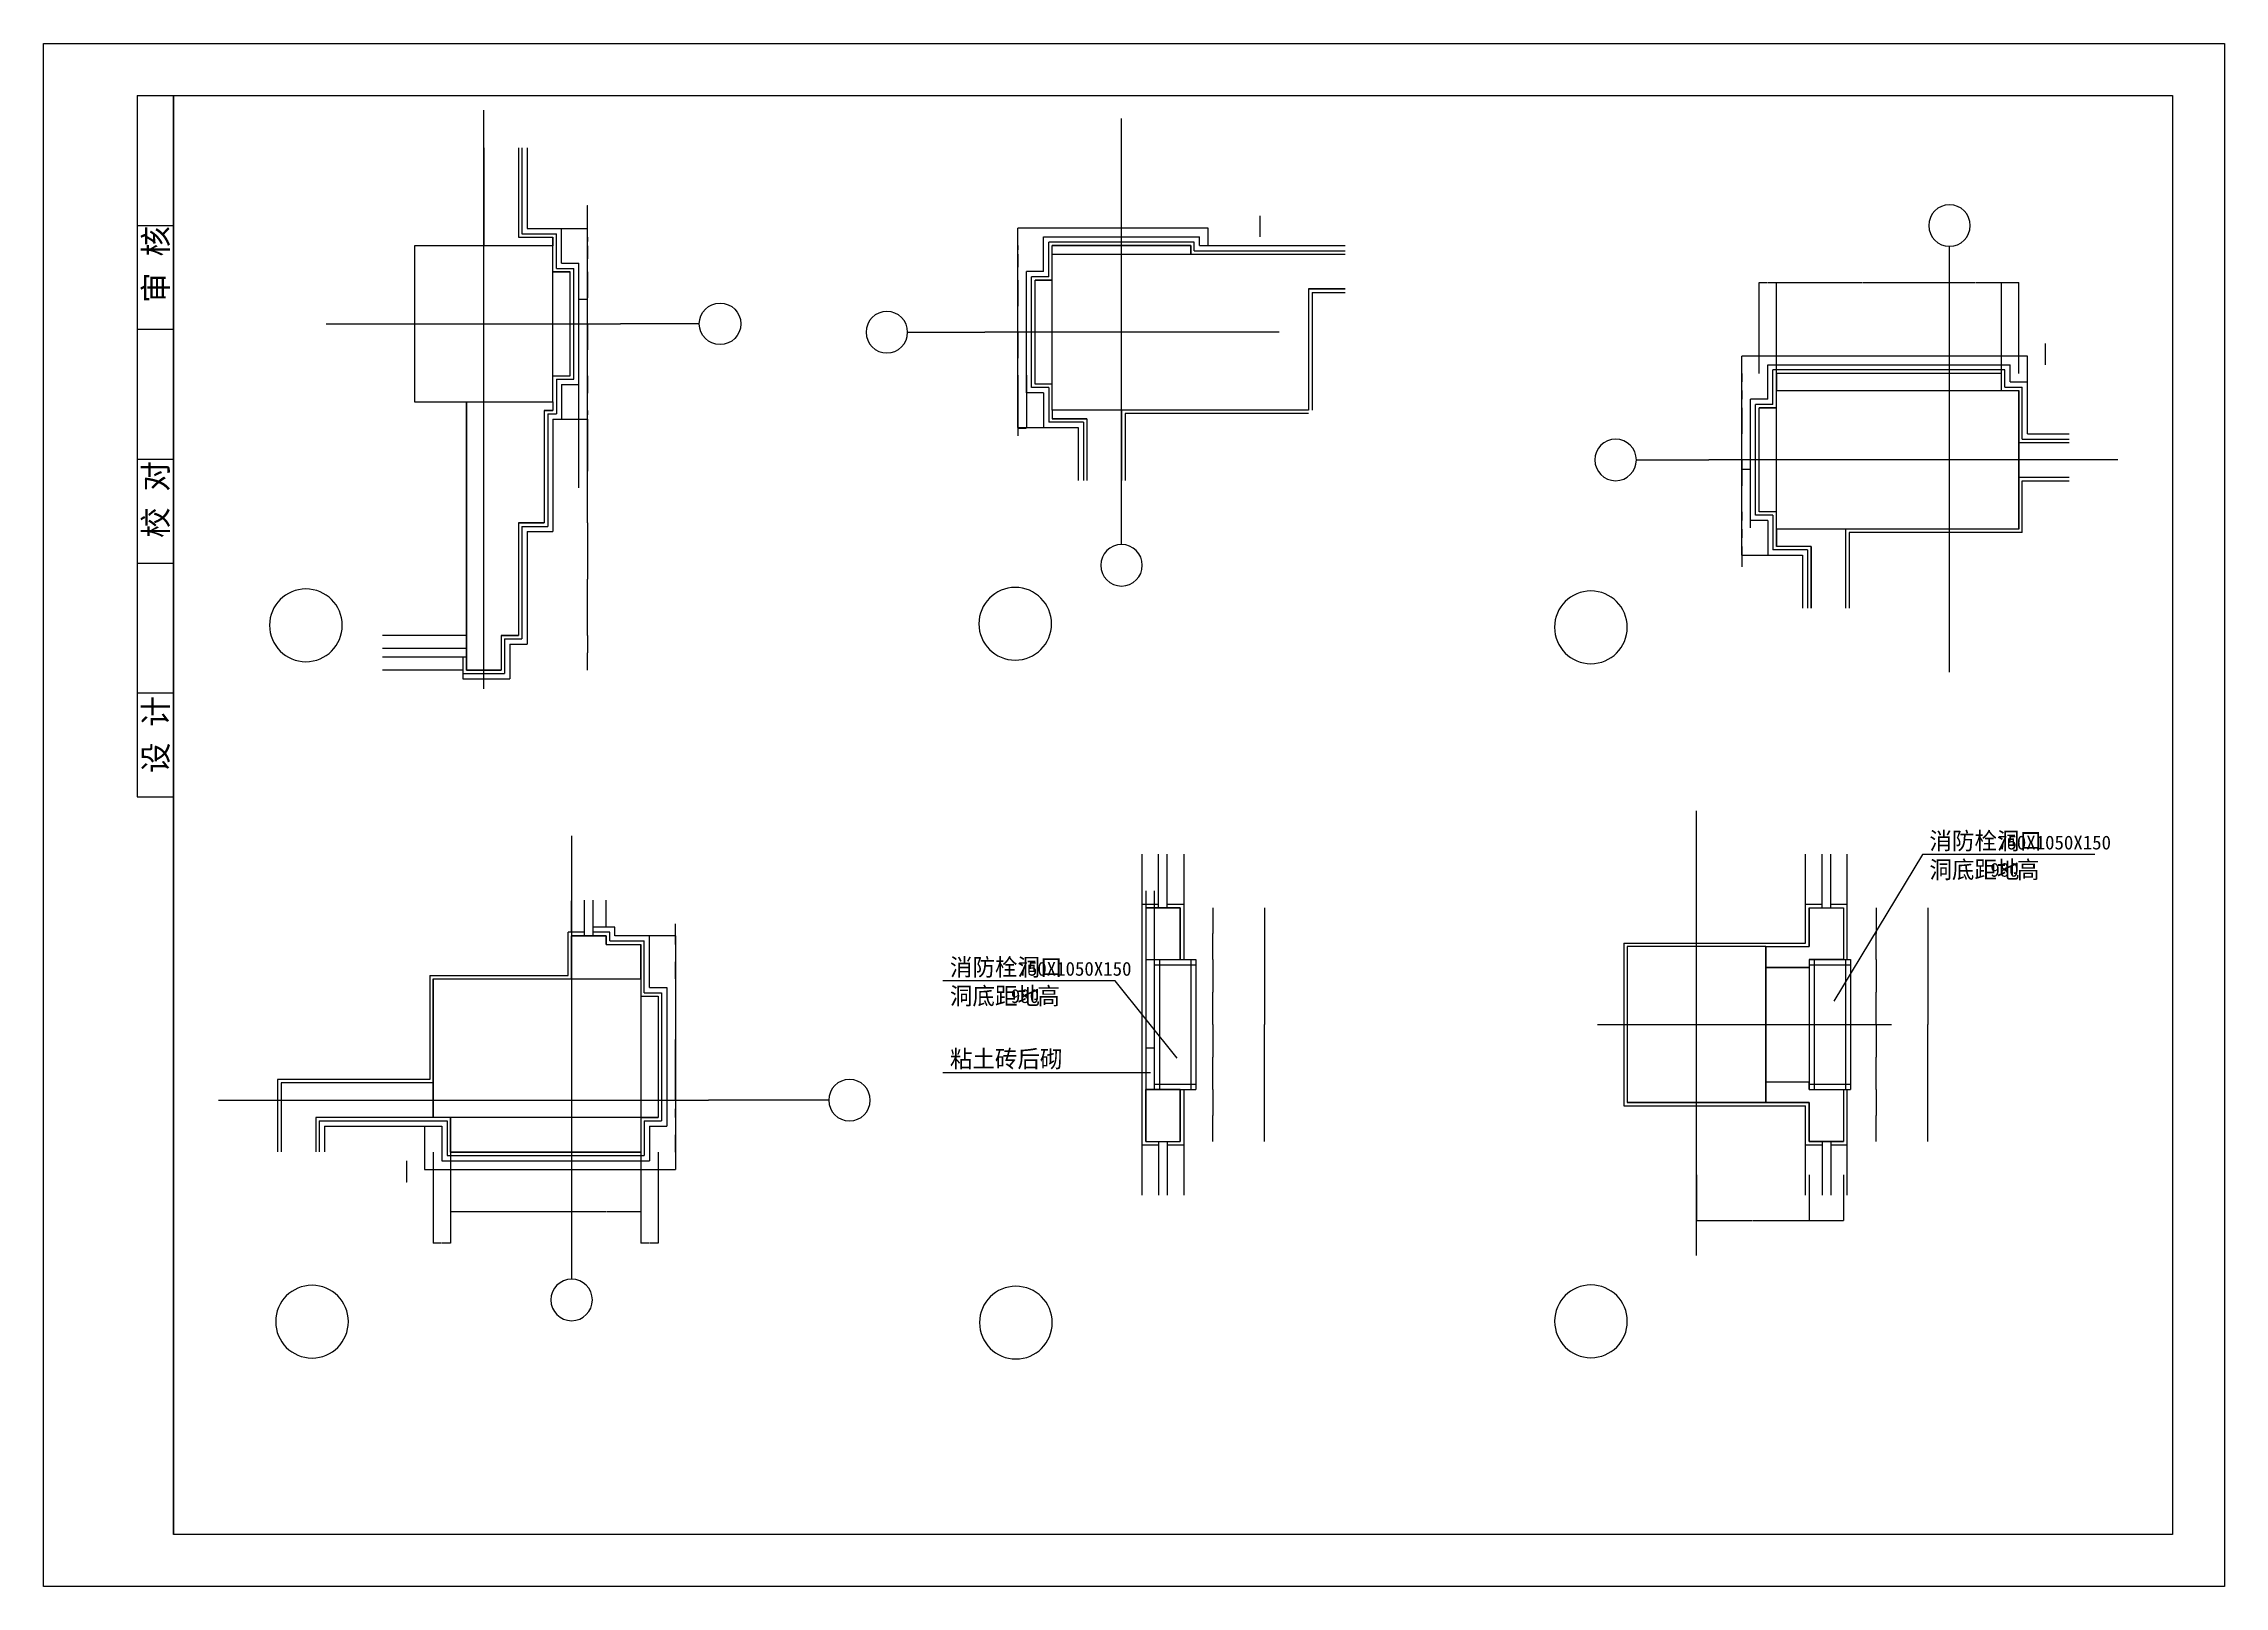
# Model space of a CAD drawing. Header units: metres. Extents: x -2 to 110498, y -28334 to 24454.
# Drawn here: x 48712 to 61312, y -8695 to 215 of the extents above; entities that cross this region are included whole.
import ezdxf

# ---------------------------------------------------------------- set-up
doc = ezdxf.new("R2010")
doc.units = ezdxf.units.M
for name, color, linetype in [('AXIS', 3, 'Continuous'), ('DOTE', 1, 'Continuous'), ('PUB_DIM', 3, 'Continuous'), ('PUB_TEXT', 7, 'Continuous'), ('PUB_WALL', 255, 'Continuous'), ('TK', 143, 'Continuous'), ('WALL', 255, 'Continuous')]:
    doc.layers.add(name, color=color, linetype=linetype)
doc.dimstyles.get("Standard").update_dxf_attribs({"dimtxt": 2.5, "dimasz": 2.5, "dimexe": 1.25, "dimexo": 0.625, "dimtad": 1, "dimcen": 2.5, "dimazin": 3, "dimtfac": 1, "dimtmove": 0, "dimatfit": 3})

# ---------------------------------------------------------------- blocks, each defined once
blk = doc.blocks.new('_AXISO')
blk.add_circle((0, 0), 0.5)
blk = doc.blocks.new('_INDEX1')
blk.add_lwpolyline([(-0.5, 0, 1), (0.5, 0, 1)], format="xyb", close=True)
blk = doc.blocks.new('*D1')
for p, q in [((51854.94, -1703.1), (51854.94, -1803.1)), ((51854.69, -1803.1), (51854.44, -1803.1)), ((51854.94, -1903.1), (51854.94, -1803.1)), ((51854.94, -1803.1), (51854.94, -1803.1)), ((51855.19, -1803.1), (51855.44, -1803.1))]:
    blk.add_line(p, q)
at = {"layer": 'Defpoints'}
for p in [(51854.94, -1703.1), (51854.94, -1803.1), (51854.94, -1903.1)]:
    blk.add_point(p, dxfattribs=at)
at = {"layer": 'PUB_DIM', "insert": (51854.94, -1801.975), "char_height": 1, "attachment_point": 5}
blk.add_mtext('0', dxfattribs=at)
blk = doc.blocks.new('*D2')
for p, q in [((51854.94, -1403.1), (51854.94, -1553.1)), ((51854.69, -1553.1), (51854.44, -1553.1)), ((51854.94, -1703.1), (51854.94, -1553.1)), ((51854.94, -1553.1), (51854.94, -1553.1)), ((51855.19, -1553.1), (51855.44, -1553.1))]:
    blk.add_line(p, q)
at = {"layer": 'Defpoints'}
for p in [(51854.94, -1403.1), (51854.94, -1553.1), (51854.94, -1703.1)]:
    blk.add_point(p, dxfattribs=at)
at = {"layer": 'PUB_DIM', "insert": (51854.94, -1551.975), "char_height": 1, "attachment_point": 5}
blk.add_mtext('0', dxfattribs=at)
blk = doc.blocks.new('*D3')
for p, q in [((51854.94, -1103.1), (51854.94, -1253.1)), ((51854.69, -1253.1), (51854.44, -1253.1)), ((51854.94, -1403.1), (51854.94, -1253.1)), ((51854.94, -1253.1), (51854.94, -1253.1)), ((51855.19, -1253.1), (51855.44, -1253.1))]:
    blk.add_line(p, q)
at = {"layer": 'Defpoints'}
for p in [(51854.94, -1103.1), (51854.94, -1253.1), (51854.94, -1403.1)]:
    blk.add_point(p, dxfattribs=at)
at = {"layer": 'PUB_DIM', "insert": (51854.94, -1251.975), "char_height": 1, "attachment_point": 5}
blk.add_mtext('0', dxfattribs=at)
blk = doc.blocks.new('*D4')
for p, q in [((51854.94, -953.1), (51854.94, -1028.1)), ((51854.69, -1028.1), (51854.44, -1028.1)), ((51854.94, -1103.1), (51854.94, -1028.1)), ((51854.94, -1028.1), (51854.94, -1028.1)), ((51855.19, -1028.1), (51855.44, -1028.1))]:
    blk.add_line(p, q)
at = {"layer": 'Defpoints'}
for p in [(51854.94, -953.1), (51854.94, -1028.1), (51854.94, -1103.1)]:
    blk.add_point(p, dxfattribs=at)
at = {"layer": 'PUB_DIM', "insert": (51854.94, -1026.975), "char_height": 1, "attachment_point": 5}
blk.add_mtext('0', dxfattribs=at)
blk = doc.blocks.new('*D5')
for p, q in [((51854.69, -719.21), (51854.44, -719.21)), ((51854.94, -903.1), (51854.94, -719.21)), ((51854.94, -853.1), (51854.94, -719.21)), ((51854.94, -719.21), (51854.94, -719.21)), ((51855.19, -719.21), (51855.44, -719.21))]:
    blk.add_line(p, q)
at = {"layer": 'Defpoints'}
for p in [(51854.94, -719.21), (51854.94, -853.1), (51854.94, -903.1)]:
    blk.add_point(p, dxfattribs=at)
at = {"layer": 'PUB_DIM', "insert": (51854.94, -718.085), "char_height": 1, "attachment_point": 5}
blk.add_mtext('0', dxfattribs=at)
blk = doc.blocks.new('*D6')
for p, q in [((51854.69, -1928.1), (51854.44, -1928.1)), ((51854.94, -1903.1), (51854.94, -1928.1)), ((51854.94, -1953.1), (51854.94, -1928.1)), ((51854.94, -1928.1), (51854.94, -1928.1)), ((51855.19, -1928.1), (51855.44, -1928.1))]:
    blk.add_line(p, q)
at = {"layer": 'Defpoints'}
for p in [(51854.94, -1903.1), (51854.94, -1928.1), (51854.94, -1953.1)]:
    blk.add_point(p, dxfattribs=at)
at = {"layer": 'PUB_DIM', "insert": (51854.94, -1926.975), "char_height": 1, "attachment_point": 5}
blk.add_mtext('0', dxfattribs=at)
blk = doc.blocks.new('*D7')
for p, q in [((51854.94, -2553.1), (51854.94, -2878.1)), ((51854.69, -2878.1), (51854.44, -2878.1)), ((51854.94, -3203.1), (51854.94, -2878.1)), ((51854.94, -2878.1), (51854.94, -2878.1)), ((51855.19, -2878.1), (51855.44, -2878.1))]:
    blk.add_line(p, q)
at = {"layer": 'Defpoints'}
for p in [(51854.94, -2553.1), (51854.94, -2878.1), (51854.94, -3203.1)]:
    blk.add_point(p, dxfattribs=at)
at = {"layer": 'PUB_DIM', "insert": (51854.94, -2876.975), "char_height": 1, "attachment_point": 5}
blk.add_mtext('0', dxfattribs=at)
blk = doc.blocks.new('*D8')
for p, q in [((51854.94, -1953.1), (51854.94, -2253.1)), ((51854.69, -2253.1), (51854.44, -2253.1)), ((51854.94, -2553.1), (51854.94, -2253.1)), ((51854.94, -2253.1), (51854.94, -2253.1)), ((51855.19, -2253.1), (51855.44, -2253.1))]:
    blk.add_line(p, q)
at = {"layer": 'Defpoints'}
for p in [(51854.94, -1953.1), (51854.94, -2253.1), (51854.94, -2553.1)]:
    blk.add_point(p, dxfattribs=at)
at = {"layer": 'PUB_DIM', "insert": (51854.94, -2251.975), "char_height": 1, "attachment_point": 5}
blk.add_mtext('0', dxfattribs=at)
blk = doc.blocks.new('*D9')
for p, q in [((51854.94, -3203.1), (51854.94, -3303.1)), ((51854.69, -3303.1), (51854.44, -3303.1)), ((51854.94, -3403.1), (51854.94, -3303.1)), ((51854.94, -3303.1), (51854.94, -3303.1)), ((51855.19, -3303.1), (51855.44, -3303.1))]:
    blk.add_line(p, q)
at = {"layer": 'Defpoints'}
for p in [(51854.94, -3203.1), (51854.94, -3303.1), (51854.94, -3403.1)]:
    blk.add_point(p, dxfattribs=at)
at = {"layer": 'PUB_DIM', "insert": (51854.94, -3301.975), "char_height": 1, "attachment_point": 5}
blk.add_mtext('0', dxfattribs=at)
blk = doc.blocks.new('*D10')
for p, q in [((54339.73, -976.4), (54339.48, -976.4)), ((54339.98, -951.4), (54339.98, -976.4)), ((54339.98, -1001.4), (54339.98, -976.4)), ((54339.98, -976.4), (54339.98, -976.4)), ((54340.23, -976.4), (54340.48, -976.4))]:
    blk.add_line(p, q)
at = {"layer": 'Defpoints'}
for p in [(54339.98, -951.4), (54339.98, -976.4), (54339.98, -1001.4)]:
    blk.add_point(p, dxfattribs=at)
at = {"layer": 'PUB_DIM', "insert": (54339.98, -975.275), "char_height": 1, "attachment_point": 5}
blk.add_mtext('0', dxfattribs=at)
blk = doc.blocks.new('*D11')
for p, q in [((54339.98, -1001.4), (54339.98, -1076.4)), ((54339.73, -1076.4), (54339.48, -1076.4)), ((54339.98, -1151.4), (54339.98, -1076.4)), ((54339.98, -1076.4), (54339.98, -1076.4)), ((54340.23, -1076.4), (54340.48, -1076.4))]:
    blk.add_line(p, q)
at = {"layer": 'Defpoints'}
for p in [(54339.98, -1001.4), (54339.98, -1076.4), (54339.98, -1151.4)]:
    blk.add_point(p, dxfattribs=at)
at = {"layer": 'PUB_DIM', "insert": (54339.98, -1075.275), "char_height": 1, "attachment_point": 5}
blk.add_mtext('0', dxfattribs=at)
blk = doc.blocks.new('*D12')
for p, q in [((54339.98, -1151.4), (54339.98, -1301.4)), ((54339.73, -1301.4), (54339.48, -1301.4)), ((54339.98, -1451.4), (54339.98, -1301.4)), ((54339.98, -1301.4), (54339.98, -1301.4)), ((54340.23, -1301.4), (54340.48, -1301.4))]:
    blk.add_line(p, q)
at = {"layer": 'Defpoints'}
for p in [(54339.98, -1151.4), (54339.98, -1301.4), (54339.98, -1451.4)]:
    blk.add_point(p, dxfattribs=at)
at = {"layer": 'PUB_DIM', "insert": (54339.98, -1300.275), "char_height": 1, "attachment_point": 5}
blk.add_mtext('0', dxfattribs=at)
blk = doc.blocks.new('*D13')
for p, q in [((54339.98, -1451.4), (54339.98, -1601.4)), ((54339.73, -1601.4), (54339.48, -1601.4)), ((54339.98, -1751.4), (54339.98, -1601.4)), ((54339.98, -1601.4), (54339.98, -1601.4)), ((54340.23, -1601.4), (54340.48, -1601.4))]:
    blk.add_line(p, q)
at = {"layer": 'Defpoints'}
for p in [(54339.98, -1451.4), (54339.98, -1601.4), (54339.98, -1751.4)]:
    blk.add_point(p, dxfattribs=at)
at = {"layer": 'PUB_DIM', "insert": (54339.98, -1600.275), "char_height": 1, "attachment_point": 5}
blk.add_mtext('0', dxfattribs=at)
blk = doc.blocks.new('*D14')
for p, q in [((54339.98, -1751.4), (54339.98, -1846.27)), ((54339.73, -1846.27), (54339.48, -1846.27)), ((54339.98, -1901.4), (54339.98, -1846.27)), ((54339.98, -1846.27), (54339.98, -1846.27)), ((54340.23, -1846.27), (54340.48, -1846.27))]:
    blk.add_line(p, q)
at = {"layer": 'Defpoints'}
for p in [(54339.98, -1751.4), (54339.98, -1846.27), (54339.98, -1901.4)]:
    blk.add_point(p, dxfattribs=at)
at = {"layer": 'PUB_DIM', "insert": (54339.98, -1845.145), "char_height": 1, "attachment_point": 5}
blk.add_mtext('0', dxfattribs=at)
blk = doc.blocks.new('*D15')
for p, q in [((54339.73, -1926.4), (54339.48, -1926.4)), ((54339.98, -1901.4), (54339.98, -1926.4)), ((54339.98, -1951.4), (54339.98, -1926.4)), ((54339.98, -1926.4), (54339.98, -1926.4)), ((54340.23, -1926.4), (54340.48, -1926.4))]:
    blk.add_line(p, q)
at = {"layer": 'Defpoints'}
for p in [(54339.98, -1901.4), (54339.98, -1926.4), (54339.98, -1951.4)]:
    blk.add_point(p, dxfattribs=at)
at = {"layer": 'PUB_DIM', "insert": (54339.98, -1925.275), "char_height": 1, "attachment_point": 5}
blk.add_mtext('0', dxfattribs=at)
blk = doc.blocks.new('*D16')
for p, q in [((51854.69, -928.1), (51854.44, -928.1)), ((51854.94, -903.1), (51854.94, -928.1)), ((51854.94, -953.1), (51854.94, -928.1)), ((51854.94, -928.1), (51854.94, -928.1)), ((51855.19, -928.1), (51855.44, -928.1))]:
    blk.add_line(p, q)
at = {"layer": 'Defpoints'}
for p in [(51854.94, -903.1), (51854.94, -928.1), (51854.94, -953.1)]:
    blk.add_point(p, dxfattribs=at)
at = {"layer": 'PUB_DIM', "insert": (51854.94, -926.975), "char_height": 1, "attachment_point": 5}
blk.add_mtext('0', dxfattribs=at)
blk = doc.blocks.new('*D17')
for p, q in [((54339.98, -1951.4), (54339.98, -2050.18)), ((54339.98, -2001.4), (54339.98, -2050.18)), ((54339.73, -2050.18), (54339.48, -2050.18)), ((54339.98, -2050.18), (54339.98, -2050.18)), ((54340.23, -2050.18), (54340.48, -2050.18))]:
    blk.add_line(p, q)
at = {"layer": 'Defpoints'}
for p in [(54339.98, -1951.4), (54339.98, -2001.4), (54339.98, -2050.18)]:
    blk.add_point(p, dxfattribs=at)
at = {"layer": 'PUB_DIM', "insert": (54339.98, -2049.055), "char_height": 1, "attachment_point": 5}
blk.add_mtext('0', dxfattribs=at)
blk = doc.blocks.new('*D18')
for p, q in [((58523.68, -2188.93), (58523.68, -2338.93)), ((58523.43, -2338.93), (58523.18, -2338.93)), ((58523.68, -2488.93), (58523.68, -2338.93)), ((58523.68, -2338.93), (58523.68, -2338.93)), ((58523.93, -2338.93), (58524.18, -2338.93))]:
    blk.add_line(p, q)
at = {"layer": 'Defpoints'}
for p in [(58523.68, -2188.93), (58523.68, -2338.93), (58523.68, -2488.93)]:
    blk.add_point(p, dxfattribs=at)
at = {"layer": 'PUB_DIM', "insert": (58523.68, -2337.805), "char_height": 1, "attachment_point": 5}
blk.add_mtext('0', dxfattribs=at)
blk = doc.blocks.new('*D19')
for p, q in [((58523.68, -2688.93), (58523.68, -2806.85)), ((58523.68, -2738.93), (58523.68, -2806.85)), ((58523.43, -2806.85), (58523.18, -2806.85)), ((58523.68, -2806.85), (58523.68, -2806.85)), ((58523.93, -2806.85), (58524.18, -2806.85))]:
    blk.add_line(p, q)
at = {"layer": 'Defpoints'}
for p in [(58523.68, -2688.93), (58523.68, -2738.93), (58523.68, -2806.85)]:
    blk.add_point(p, dxfattribs=at)
at = {"layer": 'PUB_DIM', "insert": (58523.68, -2805.725), "char_height": 1, "attachment_point": 5}
blk.add_mtext('0', dxfattribs=at)
blk = doc.blocks.new('*D20')
for p, q in [((58523.68, -2488.93), (58523.68, -2538.93)), ((58523.43, -2538.93), (58523.18, -2538.93)), ((58523.68, -2588.93), (58523.68, -2538.93)), ((58523.68, -2538.93), (58523.68, -2538.93)), ((58523.93, -2538.93), (58524.18, -2538.93))]:
    blk.add_line(p, q)
at = {"layer": 'Defpoints'}
for p in [(58523.68, -2488.93), (58523.68, -2538.93), (58523.68, -2588.93)]:
    blk.add_point(p, dxfattribs=at)
at = {"layer": 'PUB_DIM', "insert": (58523.68, -2537.805), "char_height": 1, "attachment_point": 5}
blk.add_mtext('0', dxfattribs=at)
blk = doc.blocks.new('*D21')
for p, q in [((58523.68, -1888.93), (58523.68, -2038.93)), ((58523.43, -2038.93), (58523.18, -2038.93)), ((58523.68, -2188.93), (58523.68, -2038.93)), ((58523.68, -2038.93), (58523.68, -2038.93)), ((58523.93, -2038.93), (58524.18, -2038.93))]:
    blk.add_line(p, q)
at = {"layer": 'Defpoints'}
for p in [(58523.68, -1888.93), (58523.68, -2038.93), (58523.68, -2188.93)]:
    blk.add_point(p, dxfattribs=at)
at = {"layer": 'PUB_DIM', "insert": (58523.68, -2037.805), "char_height": 1, "attachment_point": 5}
blk.add_mtext('0', dxfattribs=at)
blk = doc.blocks.new('*D22')
for p, q in [((58523.43, -1738.93), (58523.18, -1738.93)), ((58523.68, -1688.93), (58523.68, -1738.93)), ((58523.68, -1788.93), (58523.68, -1738.93)), ((58523.68, -1738.93), (58523.68, -1738.93)), ((58523.93, -1738.93), (58524.18, -1738.93))]:
    blk.add_line(p, q)
at = {"layer": 'Defpoints'}
for p in [(58523.68, -1688.93), (58523.68, -1738.93), (58523.68, -1788.93)]:
    blk.add_point(p, dxfattribs=at)
at = {"layer": 'PUB_DIM', "insert": (58523.68, -1737.805), "char_height": 1, "attachment_point": 5}
blk.add_mtext('0', dxfattribs=at)
blk = doc.blocks.new('*D23')
for p, q in [((58523.43, -2638.93), (58523.18, -2638.93)), ((58523.68, -2588.93), (58523.68, -2638.93)), ((58523.68, -2688.93), (58523.68, -2638.93)), ((58523.68, -2638.93), (58523.68, -2638.93)), ((58523.93, -2638.93), (58524.18, -2638.93))]:
    blk.add_line(p, q)
at = {"layer": 'Defpoints'}
for p in [(58523.68, -2588.93), (58523.68, -2638.93), (58523.68, -2688.93)]:
    blk.add_point(p, dxfattribs=at)
at = {"layer": 'PUB_DIM', "insert": (58523.68, -2637.805), "char_height": 1, "attachment_point": 5}
blk.add_mtext('0', dxfattribs=at)
blk = doc.blocks.new('*D24')
for p, q in [((58523.43, -1838.93), (58523.18, -1838.93)), ((58523.68, -1788.93), (58523.68, -1838.93)), ((58523.68, -1888.93), (58523.68, -1838.93)), ((58523.68, -1838.93), (58523.68, -1838.93)), ((58523.93, -1838.93), (58524.18, -1838.93))]:
    blk.add_line(p, q)
at = {"layer": 'Defpoints'}
for p in [(58523.68, -1788.93), (58523.68, -1838.93), (58523.68, -1888.93)]:
    blk.add_point(p, dxfattribs=at)
at = {"layer": 'PUB_DIM', "insert": (58523.68, -1837.805), "char_height": 1, "attachment_point": 5}
blk.add_mtext('0', dxfattribs=at)
blk = doc.blocks.new('*D25')
for p, q in [((60278.26, -1515.65), (60278.01, -1515.65)), ((60278.51, -1638.93), (60278.51, -1515.65)), ((60278.51, -1588.93), (60278.51, -1515.65)), ((60278.51, -1515.65), (60278.51, -1515.65)), ((60278.76, -1515.65), (60279.01, -1515.65))]:
    blk.add_line(p, q)
at = {"layer": 'Defpoints'}
for p in [(60278.51, -1515.65), (60278.51, -1588.93), (60278.51, -1638.93)]:
    blk.add_point(p, dxfattribs=at)
at = {"layer": 'PUB_DIM', "insert": (60278.51, -1514.525), "char_height": 1, "attachment_point": 5}
blk.add_mtext('0', dxfattribs=at)
blk = doc.blocks.new('*D26')
for p, q in [((58523.68, -2580.29), (58523.68, -2242.48)), ((58523.93, -2242.48), (58547.68, -2242.48)), ((58549.68, -2242.48), (58573.43, -2242.48)), ((58573.68, -2580.29), (58573.68, -2242.48))]:
    blk.add_line(p, q)
at = {"layer": 'Defpoints'}
for p in [(58523.68, -2242.48), (58523.68, -2580.29), (58573.68, -2580.29)]:
    blk.add_point(p, dxfattribs=at)
at = {"layer": 'PUB_DIM', "insert": (58548.68, -2242.48), "char_height": 1, "attachment_point": 5}
blk.add_mtext('50', dxfattribs=at)
blk = doc.blocks.new('*D27')
for p, q in [((55740.97, -778.91), (55740.72, -778.91)), ((55741.22, -901.41), (55741.22, -778.91)), ((55741.22, -851.41), (55741.22, -778.91)), ((55741.22, -778.91), (55741.22, -778.91)), ((55741.47, -778.91), (55741.72, -778.91))]:
    blk.add_line(p, q)
at = {"layer": 'Defpoints'}
for p in [(55741.22, -778.91), (55741.22, -851.41), (55741.22, -901.41)]:
    blk.add_point(p, dxfattribs=at)
at = {"layer": 'PUB_DIM', "insert": (55741.22, -777.785), "char_height": 1, "attachment_point": 5}
blk.add_mtext('0', dxfattribs=at)
blk = doc.blocks.new('*D28')
for p, q in [((54339.97, -1698.76), (54339.97, -2004.76)), ((54389.97, -1698.76), (54389.97, -2004.76)), ((54340.22, -2004.76), (54363.97, -2004.76)), ((54365.97, -2004.76), (54389.72, -2004.76))]:
    blk.add_line(p, q)
at = {"layer": 'Defpoints'}
for p in [(54339.97, -1698.76), (54389.97, -1698.76), (54339.97, -2004.76)]:
    blk.add_point(p, dxfattribs=at)
at = {"layer": 'PUB_DIM', "insert": (54364.97, -2004.76), "char_height": 1, "attachment_point": 5}
blk.add_mtext('50', dxfattribs=at)
blk = doc.blocks.new('*D29')
for p, q in [((51804.94, -2350.86), (51804.94, -1260.86)), ((51805.19, -1260.86), (51828.94, -1260.86)), ((51830.94, -1260.86), (51854.69, -1260.86)), ((51854.94, -2350.86), (51854.94, -1260.86))]:
    blk.add_line(p, q)
at = {"layer": 'Defpoints'}
for p in [(51804.94, -1260.86), (51804.94, -2350.86), (51854.94, -2350.86)]:
    blk.add_point(p, dxfattribs=at)
at = {"layer": 'PUB_DIM', "insert": (51829.94, -1260.86), "char_height": 1, "attachment_point": 5}
blk.add_mtext('50', dxfattribs=at)
blk = doc.blocks.new('*D30')
for p, q in [((58623.68, -1688.93), (58623.68, -1163.93)), ((58623.93, -1163.93), (58672.18, -1163.93)), ((58675.18, -1163.93), (58723.43, -1163.93)), ((58723.68, -1688.93), (58723.68, -1163.93))]:
    blk.add_line(p, q)
at = {"layer": 'Defpoints'}
for p in [(58623.68, -1163.93), (58623.68, -1688.93), (58723.68, -1688.93)]:
    blk.add_point(p, dxfattribs=at)
at = {"layer": 'PUB_DIM', "insert": (58673.68, -1163.93), "char_height": 1, "attachment_point": 5}
blk.add_mtext('100', dxfattribs=at)
blk = doc.blocks.new('*D31')
for p, q in [((58723.68, -1688.93), (58723.68, -1163.93)), ((58723.93, -1163.93), (59221.68, -1163.93)), ((59225.68, -1163.93), (59723.43, -1163.93)), ((59723.68, -1688.93), (59723.68, -1163.93))]:
    blk.add_line(p, q)
at = {"layer": 'Defpoints'}
for p in [(58723.68, -1163.93), (58723.68, -1688.93), (59723.68, -1688.93)]:
    blk.add_point(p, dxfattribs=at)
at = {"layer": 'PUB_DIM', "insert": (59223.68, -1163.93), "char_height": 1, "attachment_point": 5}
blk.add_mtext('1000', dxfattribs=at)
blk = doc.blocks.new('*D32')
for p, q in [((59723.68, -1688.93), (59723.68, -1163.93)), ((59723.93, -1163.93), (59872.18, -1163.93)), ((59875.18, -1163.93), (60023.43, -1163.93)), ((60023.68, -1688.93), (60023.68, -1163.93))]:
    blk.add_line(p, q)
at = {"layer": 'Defpoints'}
for p in [(59723.68, -1163.93), (59723.68, -1688.93), (60023.68, -1688.93)]:
    blk.add_point(p, dxfattribs=at)
at = {"layer": 'PUB_DIM', "insert": (59873.68, -1163.93), "char_height": 1, "attachment_point": 5}
blk.add_mtext('300', dxfattribs=at)
blk = doc.blocks.new('*D33')
for p, q in [((60023.68, -1688.93), (60023.68, -1163.93)), ((60023.93, -1163.93), (60072.18, -1163.93)), ((60075.18, -1163.93), (60123.43, -1163.93)), ((60123.68, -1688.93), (60123.68, -1163.93))]:
    blk.add_line(p, q)
at = {"layer": 'Defpoints'}
for p in [(60023.68, -1163.93), (60023.68, -1688.93), (60123.68, -1688.93)]:
    blk.add_point(p, dxfattribs=at)
at = {"layer": 'PUB_DIM', "insert": (60073.68, -1163.93), "char_height": 1, "attachment_point": 5}
blk.add_mtext('100', dxfattribs=at)
blk = doc.blocks.new('*D34')
for p, q in [((52362.75, -5986.83), (52362.75, -6086.83)), ((52362.5, -6086.83), (52362.25, -6086.83)), ((52362.75, -6186.83), (52362.75, -6086.83)), ((52362.75, -6086.83), (52362.75, -6086.83)), ((52363, -6086.83), (52363.25, -6086.83))]:
    blk.add_line(p, q)
at = {"layer": 'Defpoints'}
for p in [(52362.75, -5986.83), (52362.75, -6086.83), (52362.75, -6186.83)]:
    blk.add_point(p, dxfattribs=at)
at = {"layer": 'PUB_DIM', "insert": (52362.75, -6085.705), "char_height": 1, "attachment_point": 5}
blk.add_mtext('0', dxfattribs=at)
blk = doc.blocks.new('*D35')
for p, q in [((52362.5, -4868.92), (52362.25, -4868.92)), ((52362.75, -4986.83), (52362.75, -4868.92)), ((52362.75, -4936.83), (52362.75, -4868.92)), ((52362.75, -4868.92), (52362.75, -4868.92)), ((52363, -4868.92), (52363.25, -4868.92))]:
    blk.add_line(p, q)
at = {"layer": 'Defpoints'}
for p in [(52362.75, -4868.92), (52362.75, -4936.83), (52362.75, -4986.83)]:
    blk.add_point(p, dxfattribs=at)
at = {"layer": 'PUB_DIM', "insert": (52362.75, -4867.795), "char_height": 1, "attachment_point": 5}
blk.add_mtext('0', dxfattribs=at)
blk = doc.blocks.new('*D36')
for p, q in [((52362.75, -4986.83), (52362.75, -5086.83)), ((52362.5, -5086.83), (52362.25, -5086.83)), ((52362.75, -5186.83), (52362.75, -5086.83)), ((52362.75, -5086.83), (52362.75, -5086.83)), ((52363, -5086.83), (52363.25, -5086.83))]:
    blk.add_line(p, q)
at = {"layer": 'Defpoints'}
for p in [(52362.75, -4986.83), (52362.75, -5086.83), (52362.75, -5186.83)]:
    blk.add_point(p, dxfattribs=at)
at = {"layer": 'PUB_DIM', "insert": (52362.75, -5085.705), "char_height": 1, "attachment_point": 5}
blk.add_mtext('0', dxfattribs=at)
blk = doc.blocks.new('*D37')
for p, q in [((52362.75, -5886.83), (52362.75, -5936.83)), ((52362.5, -5936.83), (52362.25, -5936.83)), ((52362.75, -5986.83), (52362.75, -5936.83)), ((52362.75, -5936.83), (52362.75, -5936.83)), ((52363, -5936.83), (52363.25, -5936.83))]:
    blk.add_line(p, q)
at = {"layer": 'Defpoints'}
for p in [(52362.75, -5886.83), (52362.75, -5936.83), (52362.75, -5986.83)]:
    blk.add_point(p, dxfattribs=at)
at = {"layer": 'PUB_DIM', "insert": (52362.75, -5935.705), "char_height": 1, "attachment_point": 5}
blk.add_mtext('0', dxfattribs=at)
blk = doc.blocks.new('*D38')
for p, q in [((50962.75, -6186.83), (50962.75, -6711.83)), ((51062.75, -6186.83), (51062.75, -6711.83)), ((51011.25, -6711.83), (50962.5, -6711.83)), ((51063, -6711.83), (51014.25, -6711.83))]:
    blk.add_line(p, q)
at = {"layer": 'Defpoints'}
for p in [(50962.75, -6186.83), (51062.75, -6186.83), (51062.75, -6711.83)]:
    blk.add_point(p, dxfattribs=at)
at = {"layer": 'PUB_DIM', "insert": (51012.75, -6711.83), "char_height": 1, "attachment_point": 5}
blk.add_mtext('100', dxfattribs=at)
blk = doc.blocks.new('*D39')
for p, q in [((52162.75, -6186.83), (52162.75, -6711.83)), ((52262.75, -6186.83), (52262.75, -6711.83)), ((52211.25, -6711.83), (52162.5, -6711.83)), ((52263, -6711.83), (52214.25, -6711.83))]:
    blk.add_line(p, q)
at = {"layer": 'Defpoints'}
for p in [(52162.75, -6186.83), (52262.75, -6186.83), (52262.75, -6711.83)]:
    blk.add_point(p, dxfattribs=at)
at = {"layer": 'PUB_DIM', "insert": (52212.75, -6711.83), "char_height": 1, "attachment_point": 5}
blk.add_mtext('100', dxfattribs=at)
blk = doc.blocks.new('*D40')
for p, q in [((51062.75, -6186.83), (51062.75, -6531.83)), ((51762.75, -6186.83), (51762.75, -6531.83)), ((51411.25, -6531.83), (51062.5, -6531.83)), ((51763, -6531.83), (51414.25, -6531.83))]:
    blk.add_line(p, q)
at = {"layer": 'Defpoints'}
for p in [(51062.75, -6186.83), (51762.75, -6186.83), (51762.75, -6531.83)]:
    blk.add_point(p, dxfattribs=at)
at = {"layer": 'PUB_DIM', "insert": (51412.75, -6531.83), "char_height": 1, "attachment_point": 5}
blk.add_mtext('700', dxfattribs=at)
blk = doc.blocks.new('*D41')
for p, q in [((51762.75, -6186.83), (51762.75, -6531.83)), ((52162.75, -6186.83), (52162.75, -6531.83)), ((51961.25, -6531.83), (51762.5, -6531.83)), ((52163, -6531.83), (51964.25, -6531.83))]:
    blk.add_line(p, q)
at = {"layer": 'Defpoints'}
for p in [(51762.75, -6186.83), (52162.75, -6186.83), (52162.75, -6531.83)]:
    blk.add_point(p, dxfattribs=at)
at = {"layer": 'PUB_DIM', "insert": (51962.75, -6531.83), "char_height": 1, "attachment_point": 5}
blk.add_mtext('400', dxfattribs=at)
blk = doc.blocks.new('*D42')
for p, q in [((50807.91, -6236.83), (50807.91, -6360.11)), ((50807.91, -6286.83), (50807.91, -6360.11)), ((50807.66, -6360.11), (50807.41, -6360.11)), ((50807.91, -6360.11), (50807.91, -6360.11)), ((50808.16, -6360.11), (50808.41, -6360.11))]:
    blk.add_line(p, q)
at = {"layer": 'Defpoints'}
for p in [(50807.91, -6236.83), (50807.91, -6286.83), (50807.91, -6360.11)]:
    blk.add_point(p, dxfattribs=at)
at = {"layer": 'PUB_DIM', "insert": (50807.91, -6358.985), "char_height": 1, "attachment_point": 5}
blk.add_mtext('0', dxfattribs=at)
blk = doc.blocks.new('*D43')
for p, q in [((52362.75, -5186.83), (52362.75, -5536.83)), ((52362.5, -5536.83), (52362.25, -5536.83)), ((52362.75, -5886.83), (52362.75, -5536.83)), ((52362.75, -5536.83), (52362.75, -5536.83)), ((52363, -5536.83), (52363.25, -5536.83))]:
    blk.add_line(p, q)
at = {"layer": 'Defpoints'}
for p in [(52362.75, -5186.83), (52362.75, -5536.83), (52362.75, -5886.83)]:
    blk.add_point(p, dxfattribs=at)
at = {"layer": 'PUB_DIM', "insert": (52362.75, -5535.705), "char_height": 1, "attachment_point": 5}
blk.add_mtext('0', dxfattribs=at)
blk = doc.blocks.new('*D44')
for p, q in [((55466.69, -5825.08), (55466.69, -5975.08)), ((55466.44, -5975.08), (55466.19, -5975.08)), ((55466.69, -6125.08), (55466.69, -5975.08)), ((55466.69, -5975.08), (55466.69, -5975.08)), ((55466.94, -5975.08), (55467.19, -5975.08))]:
    blk.add_line(p, q)
at = {"layer": 'Defpoints'}
for p in [(55466.69, -5825.08), (55466.69, -5975.08), (55466.69, -6125.08)]:
    blk.add_point(p, dxfattribs=at)
at = {"layer": 'PUB_DIM', "insert": (55466.69, -5973.955), "char_height": 1, "attachment_point": 5}
blk.add_mtext('0', dxfattribs=at)
blk = doc.blocks.new('*D45')
for p, q in [((55466.69, -5450.08), (55466.69, -5637.58)), ((55466.44, -5637.58), (55466.19, -5637.58)), ((55466.69, -5825.08), (55466.69, -5637.58)), ((55466.69, -5637.58), (55466.69, -5637.58)), ((55466.94, -5637.58), (55467.19, -5637.58))]:
    blk.add_line(p, q)
at = {"layer": 'Defpoints'}
for p in [(55466.69, -5450.08), (55466.69, -5637.58), (55466.69, -5825.08)]:
    blk.add_point(p, dxfattribs=at)
at = {"layer": 'PUB_DIM', "insert": (55466.69, -5636.455), "char_height": 1, "attachment_point": 5}
blk.add_mtext('0', dxfattribs=at)
blk = doc.blocks.new('*D46')
for p, q in [((55466.69, -4775.08), (55466.69, -4925.08)), ((55466.44, -4925.08), (55466.19, -4925.08)), ((55466.69, -5075.08), (55466.69, -4925.08)), ((55466.69, -4925.08), (55466.69, -4925.08)), ((55466.94, -4925.08), (55467.19, -4925.08))]:
    blk.add_line(p, q)
at = {"layer": 'Defpoints'}
for p in [(55466.69, -4775.08), (55466.69, -4925.08), (55466.69, -5075.08)]:
    blk.add_point(p, dxfattribs=at)
at = {"layer": 'PUB_DIM', "insert": (55466.69, -4923.955), "char_height": 1, "attachment_point": 5}
blk.add_mtext('0', dxfattribs=at)
blk = doc.blocks.new('*D47')
for p, q in [((55466.69, -5075.08), (55466.69, -5262.58)), ((55466.44, -5262.58), (55466.19, -5262.58)), ((55466.69, -5450.08), (55466.69, -5262.58)), ((55466.69, -5262.58), (55466.69, -5262.58)), ((55466.94, -5262.58), (55467.19, -5262.58))]:
    blk.add_line(p, q)
at = {"layer": 'Defpoints'}
for p in [(55466.69, -5075.08), (55466.69, -5262.58), (55466.69, -5450.08)]:
    blk.add_point(p, dxfattribs=at)
at = {"layer": 'PUB_DIM', "insert": (55466.69, -5261.455), "char_height": 1, "attachment_point": 5}
blk.add_mtext('0', dxfattribs=at)
blk = doc.blocks.new('*D48')
for p, q in [((55766.69, -4775.08), (55766.69, -5450.08)), ((55766.44, -5450.08), (55766.19, -5450.08)), ((55766.69, -6125.08), (55766.69, -5450.08)), ((55766.69, -5450.08), (55766.69, -5450.08)), ((55766.94, -5450.08), (55767.19, -5450.08))]:
    blk.add_line(p, q)
at = {"layer": 'Defpoints'}
for p in [(55766.69, -4775.08), (55766.69, -5450.08), (55766.69, -6125.08)]:
    blk.add_point(p, dxfattribs=at)
at = {"layer": 'PUB_DIM', "insert": (55766.69, -5448.955), "char_height": 1, "attachment_point": 5}
blk.add_mtext('0', dxfattribs=at)
blk = doc.blocks.new('*D49')
for p, q in [((55079.4, -4676.86), (55079.4, -5586.86)), ((55129.4, -4676.86), (55129.4, -5586.86)), ((55103.4, -5586.86), (55079.15, -5586.86)), ((55129.65, -5586.86), (55105.4, -5586.86))]:
    blk.add_line(p, q)
at = {"layer": 'Defpoints'}
for p in [(55079.4, -4676.86), (55129.4, -4676.86), (55129.4, -5586.86)]:
    blk.add_point(p, dxfattribs=at)
at = {"layer": 'PUB_DIM', "insert": (55104.4, -5586.86), "char_height": 1, "attachment_point": 5}
blk.add_mtext('50', dxfattribs=at)
blk = doc.blocks.new('*D50')
for p, q in [((59599.5, -4775.08), (59599.5, -5450.08)), ((59599.25, -5450.08), (59599, -5450.08)), ((59599.5, -6125.08), (59599.5, -5450.08)), ((59599.5, -5450.08), (59599.5, -5450.08)), ((59599.75, -5450.08), (59600, -5450.08))]:
    blk.add_line(p, q)
at = {"layer": 'Defpoints'}
for p in [(59599.5, -4775.08), (59599.5, -5450.08), (59599.5, -6125.08)]:
    blk.add_point(p, dxfattribs=at)
at = {"layer": 'PUB_DIM', "insert": (59599.5, -5448.955), "char_height": 1, "attachment_point": 5}
blk.add_mtext('0', dxfattribs=at)
blk = doc.blocks.new('*D51')
for p, q in [((59299.5, -4775.08), (59299.5, -4925.08)), ((59299.25, -4925.08), (59299, -4925.08)), ((59299.5, -5075.08), (59299.5, -4925.08)), ((59299.5, -4925.08), (59299.5, -4925.08)), ((59299.75, -4925.08), (59300, -4925.08))]:
    blk.add_line(p, q)
at = {"layer": 'Defpoints'}
for p in [(59299.5, -4775.08), (59299.5, -4925.08), (59299.5, -5075.08)]:
    blk.add_point(p, dxfattribs=at)
at = {"layer": 'PUB_DIM', "insert": (59299.5, -4923.955), "char_height": 1, "attachment_point": 5}
blk.add_mtext('0', dxfattribs=at)
blk = doc.blocks.new('*D52')
for p, q in [((59299.5, -5075.08), (59299.5, -5262.58)), ((59299.25, -5262.58), (59299, -5262.58)), ((59299.5, -5450.08), (59299.5, -5262.58)), ((59299.5, -5262.58), (59299.5, -5262.58)), ((59299.75, -5262.58), (59300, -5262.58))]:
    blk.add_line(p, q)
at = {"layer": 'Defpoints'}
for p in [(59299.5, -5075.08), (59299.5, -5262.58), (59299.5, -5450.08)]:
    blk.add_point(p, dxfattribs=at)
at = {"layer": 'PUB_DIM', "insert": (59299.5, -5261.455), "char_height": 1, "attachment_point": 5}
blk.add_mtext('0', dxfattribs=at)
blk = doc.blocks.new('*D53')
for p, q in [((59299.5, -5450.08), (59299.5, -5637.58)), ((59299.25, -5637.58), (59299, -5637.58)), ((59299.5, -5825.08), (59299.5, -5637.58)), ((59299.5, -5637.58), (59299.5, -5637.58)), ((59299.75, -5637.58), (59300, -5637.58))]:
    blk.add_line(p, q)
at = {"layer": 'Defpoints'}
for p in [(59299.5, -5450.08), (59299.5, -5637.58), (59299.5, -5825.08)]:
    blk.add_point(p, dxfattribs=at)
at = {"layer": 'PUB_DIM', "insert": (59299.5, -5636.455), "char_height": 1, "attachment_point": 5}
blk.add_mtext('0', dxfattribs=at)
blk = doc.blocks.new('*D54')
for p, q in [((59299.5, -5825.08), (59299.5, -5975.08)), ((59299.25, -5975.08), (59299, -5975.08)), ((59299.5, -6125.08), (59299.5, -5975.08)), ((59299.5, -5975.08), (59299.5, -5975.08)), ((59299.75, -5975.08), (59300, -5975.08))]:
    blk.add_line(p, q)
at = {"layer": 'Defpoints'}
for p in [(59299.5, -5825.08), (59299.5, -5975.08), (59299.5, -6125.08)]:
    blk.add_point(p, dxfattribs=at)
at = {"layer": 'PUB_DIM', "insert": (59299.5, -5973.955), "char_height": 1, "attachment_point": 5}
blk.add_mtext('0', dxfattribs=at)
blk = doc.blocks.new('*D55')
for p, q in [((58262.22, -6318.83), (58262.22, -6580.83)), ((58912.22, -6318.83), (58912.22, -6580.83)), ((58262.47, -6580.83), (58585.72, -6580.83)), ((58588.72, -6580.83), (58911.97, -6580.83))]:
    blk.add_line(p, q)
at = {"layer": 'Defpoints'}
for p in [(58262.22, -6318.83), (58912.22, -6318.83), (58262.22, -6580.83)]:
    blk.add_point(p, dxfattribs=at)
at = {"layer": 'PUB_DIM', "insert": (58587.22, -6580.83), "char_height": 1, "attachment_point": 5}
blk.add_mtext('650', dxfattribs=at)
blk = doc.blocks.new('*D56')
for p, q in [((58912.22, -6318.83), (58912.22, -6580.83)), ((59112.22, -6318.83), (59112.22, -6580.83)), ((58912.47, -6580.83), (59010.72, -6580.83)), ((59013.72, -6580.83), (59111.97, -6580.83))]:
    blk.add_line(p, q)
at = {"layer": 'Defpoints'}
for p in [(58912.22, -6318.83), (59112.22, -6318.83), (58912.22, -6580.83)]:
    blk.add_point(p, dxfattribs=at)
at = {"layer": 'PUB_DIM', "insert": (59012.22, -6580.83), "char_height": 1, "attachment_point": 5}
blk.add_mtext('200', dxfattribs=at)

msp = doc.modelspace()

# ---------------------------------------------------------------- linework, layer by layer
for p, q in [((51474.94, -386.04), (51474.94, -883.1)), ((51504.94, -386.04), (51504.94, -853.1)), ((51504.94, -853.1), (51854.94, -853.1)), ((51704.94, -1053.1), (51704.94, -853.1)), ((51854.94, -1953.1), (51854.94, -853.1)), ((54339.98, -2001.4), (54339.98, -851.4)), ((55439.98, -851.4), (54339.98, -851.4)), ((55439.98, -951.4), (55439.98, -851.4)), ((51474.94, -883.1), (51674.94, -883.1)), ((51674.94, -1083.1), (51674.94, -883.1)), ((54489.98, -901.4), (55389.98, -901.4)), ((54489.98, -1101.4), (54489.98, -901.4)), ((55359.98, -931.4), (54519.98, -931.4)), ((54519.98, -1131.4), (54519.98, -931.4)), ((55359.98, -981.4), (55359.98, -931.4)), ((55359.98, -981.4), (56232.11, -981.4)), ((55389.98, -951.4), (55389.98, -901.4)), ((55389.98, -951.4), (56232.11, -951.4)), ((51674.94, -1083.1), (51774.94, -1083.1)), ((51704.94, -1053.1), (51804.94, -1053.1)), ((51774.94, -1723.1), (51774.94, -1083.1)), ((51804.94, -1753.1), (51804.94, -1053.1)), ((54389.98, -1801.4), (54389.98, -1101.4)), ((54489.98, -1101.4), (54389.98, -1101.4)), ((54419.98, -1771.4), (54419.98, -1131.4)), ((54519.98, -1131.4), (54419.98, -1131.4)), ((56040.44, -1221.4), (56040.44, -1901.4)), ((56040.44, -1221.4), (56232.11, -1221.4)), ((60173.68, -1588.93), (58523.68, -1588.93)), ((58523.68, -2738.93), (58523.68, -1588.93)), ((60173.68, -2038.93), (60173.68, -1588.93)), ((51674.94, -1723.1), (51674.94, -1923.1)), ((51674.94, -1723.1), (51774.94, -1723.1)), ((51704.94, -1753.1), (51804.94, -1753.1)), ((51704.94, -1753.1), (51704.94, -1953.1)), ((58673.68, -1638.93), (60073.68, -1638.93)), ((58673.68, -1838.93), (58673.68, -1638.93)), ((60043.68, -1668.93), (58703.68, -1668.93)), ((58703.68, -1868.93), (58703.68, -1668.93)), ((60043.68, -1768.93), (60043.68, -1668.93)), ((60073.68, -1738.93), (60073.68, -1638.93)), ((60073.68, -1738.93), (60173.68, -1738.93)), ((54489.98, -1801.4), (54389.98, -1801.4)), ((54519.98, -1771.4), (54419.98, -1771.4)), ((54489.98, -1801.4), (54489.98, -2001.4)), ((54519.98, -1771.4), (54519.98, -1971.4)), ((58573.68, -2538.93), (58573.68, -1838.93)), ((58673.68, -1838.93), (58573.68, -1838.93)), ((58703.68, -1868.93), (58603.68, -1868.93)), ((58603.68, -2508.93), (58603.68, -1868.93)), ((60043.68, -1768.93), (60143.68, -1768.93)), ((60143.68, -2068.93), (60143.68, -1768.93)), ((51624.94, -1923.1), (51624.94, -2573.1)), ((51624.94, -1923.1), (51674.94, -1923.1)), ((51654.94, -1953.1), (51654.94, -2603.1)), ((51654.94, -1953.1), (51854.94, -1953.1)), ((54339.98, -2001.4), (54689.98, -2001.4)), ((54719.98, -1971.4), (54519.98, -1971.4)), ((54689.98, -2001.4), (54689.98, -2306.96)), ((54719.98, -1971.4), (54719.98, -2306.96)), ((56020.44, -1921.4), (54959.98, -1921.4)), ((54959.98, -1921.4), (54959.98, -2306.96)), ((60143.68, -2068.93), (60415.81, -2068.93)), ((60173.68, -2038.93), (60415.81, -2038.93)), ((60143.68, -2308.93), (60415.81, -2308.93)), ((60143.68, -2608.93), (60143.68, -2308.93)), ((58703.68, -2508.93), (58603.68, -2508.93)), ((58703.68, -2508.93), (58703.68, -2708.93)), ((51474.94, -2573.1), (51474.94, -3223.1)), ((51474.94, -2573.1), (51624.94, -2573.1)), ((51504.94, -2603.1), (51654.94, -2603.1)), ((51504.94, -2603.1), (51504.94, -3253.1)), ((58673.68, -2538.93), (58573.68, -2538.93)), ((58673.68, -2538.93), (58673.68, -2738.93)), ((59143.68, -2608.93), (59143.68, -3044.49)), ((60143.68, -2608.93), (59143.68, -2608.93)), ((58523.68, -2738.93), (58873.68, -2738.93)), ((58903.68, -2708.93), (58703.68, -2708.93)), ((58873.68, -2738.93), (58873.68, -3044.49)), ((58903.68, -2708.93), (58903.68, -3044.49)), ((51154.94, -3203.1), (50669.63, -3203.1)), ((51374.94, -3223.1), (51374.94, -3423.1)), ((51374.94, -3223.1), (51474.94, -3223.1)), ((51404.94, -3253.1), (51504.94, -3253.1)), ((51404.94, -3253.1), (51404.94, -3453.1)), ((51154.94, -3278.1), (50669.63, -3278.1)), ((51154.94, -3328.1), (50669.63, -3328.1)), ((51134.94, -3328.1), (51134.94, -3453.1)), ((51134.94, -3403.1), (50669.63, -3403.1)), ((51134.94, -3423.1), (51374.94, -3423.1)), ((51134.94, -3453.1), (51404.94, -3453.1)), ((55059.4, -6434.92), (55059.4, -4465.22)), ((55154.4, -4775.07), (55154.4, -4465.22)), ((55204.4, -4775.07), (55204.4, -4465.22)), ((55299.4, -4465.22), (55299.4, -5075.07)), ((58892.21, -4980.08), (58892.21, -4465.22)), ((58987.21, -4775.07), (58987.21, -4465.22)), ((59037.21, -4775.07), (59037.21, -4465.22)), ((59567.88, -4468.78), (59054.76, -5315.7)), ((59132.21, -5075.07), (59132.21, -4465.22)), ((60563.4, -4468.78), (59567.88, -4468.78)), ((51762.75, -4916.83), (51762.75, -4735.58)), ((51837.75, -4936.83), (51837.75, -4731.51)), ((51887.75, -4936.83), (51887.75, -4731.51)), ((51962.75, -4886.83), (51962.75, -4731.51)), ((55059.4, -4755.07), (55154.4, -4755.07)), ((55204.4, -4755.07), (55299.4, -4755.07)), ((58892.21, -4755.07), (58987.21, -4755.07)), ((59037.21, -4755.07), (59132.21, -4755.07)), ((52012.75, -4886.83), (51887.75, -4886.83)), ((52012.75, -4936.83), (52012.75, -4886.83)), ((51742.75, -5166.83), (51742.75, -4916.83)), ((51837.75, -4916.83), (51742.75, -4916.83)), ((51982.75, -4916.83), (51887.75, -4916.83)), ((51982.75, -4966.83), (51982.75, -4916.83)), ((51982.75, -4966.83), (52182.75, -4966.83)), ((52362.75, -4936.83), (52012.75, -4936.83)), ((52182.75, -5266.83), (52182.75, -4966.83)), ((52212.75, -5236.83), (52212.75, -4936.83)), ((52362.75, -4936.83), (52362.75, -6286.83)), ((57842.21, -4980.08), (58892.21, -4980.08)), ((57842.21, -4980.08), (57842.21, -5920.08)), ((55129.4, -5105.07), (55369.4, -5105.07)), ((55159.4, -5075.07), (55159.4, -5825.07)), ((55279.4, -5075.07), (55369.4, -5075.07)), ((55339.4, -5075.07), (55339.4, -5825.07)), ((55369.4, -5075.07), (55369.4, -5825.07)), ((58912.21, -5075.07), (58912.21, -5825.07)), ((58912.21, -5105.07), (59152.21, -5105.07)), ((58942.21, -5075.07), (58942.21, -5825.07)), ((59112.21, -5075.07), (59152.21, -5075.07)), ((59122.21, -5075.07), (59122.21, -5825.07)), ((59152.21, -5075.07), (59152.21, -5825.07)), ((50942.75, -5166.83), (51742.75, -5166.83)), ((50942.75, -5166.83), (50942.75, -5766.83)), ((52182.75, -5266.83), (52282.75, -5266.83)), ((52212.75, -5236.83), (52312.75, -5236.83)), ((52282.75, -5266.83), (52282.75, -6006.83)), ((52312.75, -5236.83), (52312.75, -6036.83)), ((54903.92, -5198.02), (53908.39, -5198.02)), ((55261.29, -5644.47), (54903.92, -5198.02)), ((50942.75, -5766.83), (50064.15, -5766.83)), ((50064.15, -5766.83), (50064.15, -6184.82)), ((55107.4, -5728.12), (53908.39, -5728.12)), ((55129.4, -5795.07), (55369.4, -5795.07)), ((58912.21, -5795.07), (59152.21, -5795.07)), ((55279.4, -5825.07), (55369.4, -5825.07)), ((55299.4, -5825.07), (55299.4, -6434.92)), ((57842.21, -5920.08), (58892.21, -5920.08)), ((58892.21, -6434.92), (58892.21, -5920.08)), ((59112.21, -5825.07), (59152.21, -5825.07)), ((59132.21, -6434.92), (59132.21, -5825.07)), ((50304.15, -6006.83), (51042.75, -6006.83)), ((50304.15, -6006.83), (50304.15, -6184.82)), ((50334.15, -6036.83), (51012.75, -6036.83)), ((50334.15, -6036.83), (50334.15, -6184.82)), ((50912.75, -6036.83), (50912.75, -6286.83)), ((51012.75, -6036.83), (51012.75, -6236.83)), ((51042.75, -6006.83), (51042.75, -6206.83)), ((52182.75, -6006.83), (52182.75, -6206.83)), ((52182.75, -6006.83), (52282.75, -6006.83)), ((52212.75, -6036.83), (52212.75, -6236.83)), ((52212.75, -6036.83), (52312.75, -6036.83)), ((55059.4, -6145.07), (55154.4, -6145.07)), ((55154.4, -6125.07), (55154.4, -6434.92)), ((55204.4, -6125.07), (55204.4, -6434.92)), ((55204.4, -6145.07), (55299.4, -6145.07)), ((58892.21, -6145.07), (58987.21, -6145.07)), ((58987.21, -6125.07), (58987.21, -6434.92)), ((59037.21, -6125.07), (59037.21, -6434.92)), ((59037.21, -6145.07), (59132.21, -6145.07)), ((50912.75, -6286.83), (52362.75, -6286.83)), ((51012.75, -6236.83), (52212.75, -6236.83)), ((51042.75, -6206.83), (52182.75, -6206.83))]:
    msp.add_line(p, q)
at = {"layer": 'AXIS'}
for p, q in [((52500.41, -1403.1), (52044.88, -1403.1)), ((53704.11, -1451.4), (54150.04, -1451.4)), ((57914.55, -2188.93), (58333.74, -2188.93)), ((53248.21, -5886.83), (52552.68, -5886.83))]:
    msp.add_line(p, q, dxfattribs=at)
at = {"layer": 'DOTE'}
for p, q in [((51254.94, -3510.6), (51254.94, -169.59)), ((54939.98, -2677.56), (54939.98, -217.89)), ((59723.68, -3415.09), (59723.68, -955.41)), ((50345.18, -1403.1), (52044.88, -1403.1)), ((55849.73, -1451.4), (54150.04, -1451.4)), ((60696.66, -2188.93), (58333.74, -2188.93)), ((58262.21, -6783.1), (58262.21, -4216.56)), ((51762.75, -4360.67), (51762.75, -6920.35)), ((57689.81, -5450.08), (59389.5, -5450.08)), ((49722.81, -5886.83), (52552.68, -5886.83))]:
    msp.add_line(p, q, dxfattribs=at)
at = {"layer": 'PUB_WALL'}
for points in [[(51254.94, -386.04), (51254.94, -953.1)], [(51454.94, -386.04), (51454.94, -903.1), (51654.94, -903.1), (51654.94, -953.1)], [(51654.94, -1853.1), (51654.94, -953.1), (50854.94, -953.1), (50854.94, -1853.1), (51654.94, -1853.1), (51654.94, -1903.1), (51604.94, -1903.1), (51604.94, -2553.1), (51454.94, -2553.1), (51454.94, -3203.1), (51354.94, -3203.1), (51354.94, -3403.1), (51154.94, -3403.1), (51154.94, -1853.1)], [(56232.11, -1201.4), (56020.44, -1201.4), (56020.44, -1901.4), (54539.98, -1901.4), (54539.98, -1001.4), (54539.98, -951.4), (55339.98, -951.4), (55339.98, -1001.4)], [(54539.98, -1001.4), (56232.11, -1001.4)], [(51654.94, -1703.1), (51754.94, -1703.1), (51754.94, -1103.1), (51654.94, -1103.1)], [(54539.98, -1751.4), (54439.98, -1751.4), (54439.98, -1151.4), (54539.98, -1151.4)], [(60023.68, -1788.93), (60023.68, -1688.93), (58723.68, -1688.93), (58723.68, -1788.93)], [(58723.68, -2488.93), (58623.68, -2488.93), (58623.68, -1888.93), (58723.68, -1888.93)], [(58923.68, -3044.49), (58923.68, -2688.93), (58723.68, -2688.93), (58723.68, -2588.93), (58723.68, -1788.93), (60123.68, -1788.93), (60123.68, -2588.93), (58723.68, -2588.93)], [(54539.98, -1901.4), (54539.98, -1951.4), (54739.98, -1951.4), (54739.98, -2306.96)], [(54939.98, -1901.4), (54939.98, -2306.96)], [(60123.68, -2088.93), (60415.81, -2088.93)], [(60123.68, -2288.93), (60415.81, -2288.93)], [(59123.68, -2588.93), (59123.68, -3044.49)], [(55079.4, -5075.07), (55279.4, -5075.07), (55279.4, -4775.07), (55079.4, -4775.07), (55079.4, -5075.07), (55079.4, -5825.07), (55079.4, -6125.07), (55279.4, -6125.07), (55279.4, -5825.07), (55079.4, -5825.07)], [(58662.21, -5000.08), (58912.21, -5000.08), (58912.21, -4775.07), (59112.21, -4775.07), (59112.21, -5075.07), (58912.21, -5075.07), (58912.21, -5120.08), (58662.21, -5120.08)], [(51762.75, -5186.83), (51762.75, -4936.83), (51962.75, -4936.83), (51962.75, -4986.83), (52162.75, -4986.83), (52162.75, -5186.83)], [(58912.21, -5825.07), (59112.21, -5825.07), (59112.21, -6125.07), (58912.21, -6125.07), (58912.21, -5900.08), (58662.21, -5900.08), (58662.21, -5000.08), (57862.21, -5000.08), (57862.21, -5900.08), (58662.21, -5900.08)], [(55129.4, -5075.07), (55129.4, -5825.07)], [(52162.75, -5286.83), (52262.75, -5286.83), (52262.75, -5986.83), (52162.75, -5986.83), (50962.75, -5986.83), (50962.75, -5186.83), (52162.75, -5186.83), (52162.75, -5986.83), (52162.75, -6186.83), (51062.75, -6186.83), (51062.75, -5986.83)], [(50962.75, -5786.83), (50084.15, -5786.83), (50084.15, -6184.82)], [(58662.21, -5780.08), (58912.21, -5780.08), (58912.21, -5825.08)], [(50962.75, -5986.83), (50284.15, -5986.83), (50284.15, -6184.82)]]:
    msp.add_lwpolyline(points, dxfattribs=at)
at = {"layer": 'TK'}
for p, q in [((49251.95, -84.74), (49251.95, -4134.74)), ((49251.95, -84.74), (49461.95, -84.74)), ((49461.95, -84.74), (49461.95, -8394.74)), ((49251.95, -834.74), (49461.95, -834.74)), ((49251.95, -1434.74), (49461.95, -1434.74)), ((49251.95, -2184.74), (49461.95, -2184.74)), ((49251.95, -2784.74), (49461.95, -2784.74)), ((49251.95, -3534.74), (49461.95, -3534.74)), ((49251.95, -4134.74), (49461.95, -4134.74))]:
    msp.add_line(p, q, dxfattribs=at)
for points in [[(48711.95, -8694.74), (48711.95, 215.26), (61311.95, 215.26), (61311.95, -8694.74)], [(49461.95, -8394.74), (49461.95, -84.74), (61011.95, -84.74), (61011.95, -8394.74)]]:
    msp.add_lwpolyline(points, close=True, dxfattribs=at)
msp.add_lwpolyline([(49461.95, -84.74), (61011.95, -84.74), (61011.95, -8394.74), (49461.95, -8394.74), (49461.95, -84.74)], dxfattribs=at)
at = {"layer": 'WALL'}
for p, q in [((51254.94, -386.04), (51254.94, -953.1)), ((51454.94, -386.04), (51454.94, -903.1)), ((51654.94, -953.1), (50854.94, -953.1)), ((50854.94, -953.1), (50854.94, -1853.1)), ((51454.94, -903.1), (51654.94, -903.1)), ((51654.94, -953.1), (51654.94, -903.1)), ((51654.94, -1853.1), (51654.94, -953.1)), ((55339.98, -951.4), (54539.98, -951.4)), ((54539.98, -1001.4), (54539.98, -951.4)), ((54539.98, -1001.4), (56232.11, -1001.4)), ((54539.98, -1901.4), (54539.98, -1001.4)), ((55339.98, -1001.4), (55339.98, -951.4)), ((51654.94, -1103.1), (51754.94, -1103.1)), ((51754.94, -1703.1), (51754.94, -1103.1)), ((54439.98, -1751.4), (54439.98, -1151.4)), ((54539.98, -1151.4), (54439.98, -1151.4)), ((56020.44, -1201.4), (56020.44, -1901.4)), ((56020.44, -1201.4), (56232.11, -1201.4)), ((51654.94, -1703.1), (51754.94, -1703.1)), ((54539.98, -1751.4), (54439.98, -1751.4)), ((60023.68, -1688.93), (58723.68, -1688.93)), ((58723.68, -1788.93), (58723.68, -1688.93)), ((60023.68, -1788.93), (60023.68, -1688.93)), ((50854.94, -1853.1), (51654.94, -1853.1)), ((51154.94, -1853.1), (51154.94, -3403.1)), ((51654.94, -1853.1), (51654.94, -1903.1)), ((58623.68, -2488.93), (58623.68, -1888.93)), ((58723.68, -1888.93), (58623.68, -1888.93)), ((58723.68, -1788.93), (60123.68, -1788.93)), ((58723.68, -2588.93), (58723.68, -1788.93)), ((60123.68, -2588.93), (60123.68, -1788.93)), ((51604.94, -1903.1), (51604.94, -2553.1)), ((51604.94, -1903.1), (51654.94, -1903.1)), ((56020.44, -1901.4), (54539.98, -1901.4)), ((54539.98, -1901.4), (54539.98, -1951.4)), ((54739.98, -1951.4), (54539.98, -1951.4)), ((54739.98, -1951.4), (54739.98, -2306.96)), ((54939.98, -1901.4), (54939.98, -2306.96)), ((60123.68, -2088.93), (60415.81, -2088.93)), ((60123.68, -2288.93), (60415.81, -2288.93)), ((58723.68, -2488.93), (58623.68, -2488.93)), ((51454.94, -2553.1), (51454.94, -3203.1)), ((51454.94, -2553.1), (51604.94, -2553.1)), ((60123.68, -2588.93), (58723.68, -2588.93)), ((58723.68, -2588.93), (58723.68, -2688.93)), ((59123.68, -2588.93), (59123.68, -3044.49)), ((58923.68, -2688.93), (58723.68, -2688.93)), ((58923.68, -2688.93), (58923.68, -3044.49)), ((51354.94, -3203.1), (51354.94, -3403.1)), ((51354.94, -3203.1), (51454.94, -3203.1)), ((51154.94, -3403.1), (51354.94, -3403.1)), ((55079.4, -4775.07), (55079.4, -5075.07)), ((55079.4, -4775.07), (55279.4, -4775.07)), ((55279.4, -4775.07), (55279.4, -5075.07)), ((58912.21, -4775.07), (59112.21, -4775.07)), ((58912.21, -4775.07), (58912.21, -5000.08)), ((59112.21, -4775.07), (59112.21, -5075.07)), ((51762.75, -5186.83), (51762.75, -4936.83)), ((51962.75, -4936.83), (51762.75, -4936.83)), ((51962.75, -4986.83), (51962.75, -4936.83)), ((51962.75, -4986.83), (52162.75, -4986.83)), ((52162.75, -5186.83), (52162.75, -4986.83)), ((58662.21, -5000.08), (57862.21, -5000.08)), ((57862.21, -5000.08), (57862.21, -5900.08)), ((58662.21, -5000.08), (58662.21, -5900.08)), ((58662.21, -5000.08), (58912.21, -5000.08)), ((55079.4, -5075.07), (55079.4, -5825.07)), ((55079.4, -5075.07), (55279.4, -5075.07)), ((55129.4, -5075.07), (55129.4, -5825.07)), ((58662.21, -5120.08), (58912.21, -5120.08)), ((58912.21, -5075.07), (59112.21, -5075.07)), ((58912.21, -5075.07), (58912.21, -5120.08)), ((50962.75, -5186.83), (52162.75, -5186.83)), ((50962.75, -5186.83), (50962.75, -5986.83)), ((52162.75, -5186.83), (52162.75, -5986.83)), ((52162.75, -5286.83), (52262.75, -5286.83)), ((52262.75, -5286.83), (52262.75, -5986.83)), ((50962.75, -5786.83), (50084.15, -5786.83)), ((50084.15, -5786.83), (50084.15, -6184.82)), ((58662.21, -5780.08), (58912.21, -5780.08)), ((58912.21, -5825.08), (58912.21, -5780.08)), ((55079.4, -6125.07), (55079.4, -5825.07)), ((55079.4, -5825.07), (55279.4, -5825.07)), ((55279.4, -5825.07), (55279.4, -6125.07)), ((58662.21, -5900.08), (57862.21, -5900.08)), ((58662.21, -5900.08), (58912.21, -5900.08)), ((58912.21, -5825.07), (59112.21, -5825.07)), ((58912.21, -5900.08), (58912.21, -6125.07)), ((59112.21, -5825.07), (59112.21, -6125.07)), ((50962.75, -5986.83), (50284.15, -5986.83)), ((50284.15, -5986.83), (50284.15, -6184.82)), ((52162.75, -5986.83), (50962.75, -5986.83)), ((51062.75, -5986.83), (51062.75, -6186.83)), ((52162.75, -5986.83), (52162.75, -6186.83)), ((52162.75, -5986.83), (52262.75, -5986.83)), ((55079.4, -6125.07), (55279.4, -6125.07)), ((58912.21, -6125.07), (59112.21, -6125.07)), ((51062.75, -6186.83), (52162.75, -6186.83))]:
    msp.add_line(p, q, dxfattribs=at)

# ---------------------------------------------------------------- block references
at = {"layer": 'AXIS', "yscale": 240, "zscale": 240}
for p, xscale in [((59723.68, -835.41), -240), ((52620.41, -1403.1), 240), ((53584.11, -1451.4), -240), ((57794.55, -2188.93), -240), ((54939.98, -2797.56), -240)]:
    msp.add_blockref('_AXISO', p, dxfattribs=dict(at, xscale=xscale))
at = {"layer": 'AXIS', "xscale": -240, "yscale": 240, "zscale": 240, "rotation": 180}
for p in [(53368.21, -5886.83), (51762.75, -7040.35)]:
    msp.add_blockref('_AXISO', p, dxfattribs=at)
at = {"layer": 'PUB_TEXT', "xscale": 420, "yscale": 420, "zscale": 420}
for p in [(50227.5, -3144.25), (54325.63, -3135.62), (57651.73, -3155.76), (50262.74, -7165.83), (54329.57, -7171.57), (57652.29, -7163.92)]:
    msp.add_blockref('_INDEX1', p, dxfattribs=at)

# ---------------------------------------------------------------- texts
at = {"layer": 'PUB_TEXT'}
for s, height, p in [('消防栓洞口', 100, (59607.88, -4438.78)), ('750X1050X150', 80, (60003.87, -4438.78)), ('洞底距地', 100, (59607.88, -4605.36)), ('980', 80, (59960.02, -4596.21)), ('高', 100, (60113.64, -4605.36)), ('消防栓洞口', 100, (53948.39, -5168.02)), ('750X1050X150', 80, (54344.39, -5168.02)), ('洞底距地', 100, (53948.39, -5334.61)), ('980', 80, (54300.53, -5325.46)), ('高', 100, (54454.15, -5334.61)), ('粘土砖后砌', 100, (53948.39, -5698.12))]:
    msp.add_text(s, height=height, dxfattribs=at).set_placement(p)
at = {"layer": 'TK'}
for s, p in [('审 核', (49427.08, -1281.56)), ('校 对', (49427.08, -2639.07)), ('设 计', (49427.08, -3996.58))]:
    msp.add_text(s, height=135, rotation=90, dxfattribs=at).set_placement(p)

# ---------------------------------------------------------------- dimensions: what is measured, and where the dimension line sits
at = {"layer": 'PUB_DIM'}
for base, p1, p2, picture, middle in [((51854.94, -719.21), (51854.94, -903.1), (51854.94, -853.1), '*D5', (51854.94, -718.085)), ((55741.22, -778.91), (55741.22, -901.41), (55741.22, -851.41), '*D27', (55741.22, -777.785)), ((51854.94, -928.1), (51854.94, -953.1), (51854.94, -903.1), '*D16', (51854.94, -926.975)), ((51854.94, -1028.1), (51854.94, -1103.1), (51854.94, -953.1), '*D4', (51854.94, -1026.975)), ((54339.98, -976.4), (54339.98, -951.4), (54339.98, -1001.4), '*D10', (54339.98, -975.275)), ((54339.98, -1076.4), (54339.98, -1001.4), (54339.98, -1151.4), '*D11', (54339.98, -1075.275)), ((51854.94, -1253.1), (51854.94, -1403.1), (51854.94, -1103.1), '*D3', (51854.94, -1251.975)), ((54339.98, -1301.4), (54339.98, -1151.4), (54339.98, -1451.4), '*D12', (54339.98, -1300.275)), ((58623.68, -1163.93), (58623.68, -1688.93), (58723.68, -1688.93), '*D30', (58673.68, -1163.93)), ((58723.68, -1163.93), (58723.68, -1688.93), (59723.68, -1688.93), '*D31', (59223.68, -1163.93)), ((59723.68, -1163.93), (59723.68, -1688.93), (60023.68, -1688.93), '*D32', (59873.68, -1163.93)), ((60023.68, -1163.93), (60023.68, -1688.93), (60123.68, -1688.93), '*D33', (60073.68, -1163.93)), ((51804.94, -1260.86), (51804.94, -2350.86), (51854.94, -2350.86), '*D29', (51829.94, -1260.86)), ((51854.94, -1553.1), (51854.94, -1703.1), (51854.94, -1403.1), '*D2', (51854.94, -1551.975)), ((54339.98, -1601.4), (54339.98, -1451.4), (54339.98, -1751.4), '*D13', (54339.98, -1600.275)), ((60278.51, -1515.65), (60278.51, -1638.93), (60278.51, -1588.93), '*D25', (60278.51, -1514.525)), ((51854.94, -1803.1), (51854.94, -1903.1), (51854.94, -1703.1), '*D1', (51854.94, -1801.975)), ((54339.98, -1846.27), (54339.98, -1751.4), (54339.98, -1901.4), '*D14', (54339.98, -1845.145)), ((54339.97, -2004.76), (54339.97, -1698.76), (54389.97, -1698.76), '*D28', (54364.97, -2004.76)), ((58523.68, -1738.93), (58523.68, -1688.93), (58523.68, -1788.93), '*D22', (58523.68, -1737.805)), ((58523.68, -1838.93), (58523.68, -1788.93), (58523.68, -1888.93), '*D24', (58523.68, -1837.805)), ((58523.68, -2038.93), (58523.68, -1888.93), (58523.68, -2188.93), '*D21', (58523.68, -2037.805)), ((51854.94, -1928.1), (51854.94, -1953.1), (51854.94, -1903.1), '*D6', (51854.94, -1926.975)), ((51854.94, -2253.1), (51854.94, -2553.1), (51854.94, -1953.1), '*D8', (51854.94, -2251.975)), ((54339.98, -1926.4), (54339.98, -1901.4), (54339.98, -1951.4), '*D15', (54339.98, -1925.275)), ((54339.98, -2050.18), (54339.98, -1951.4), (54339.98, -2001.4), '*D17', (54339.98, -2049.055)), ((58523.68, -2338.93), (58523.68, -2188.93), (58523.68, -2488.93), '*D18', (58523.68, -2337.805)), ((58523.68, -2242.48), (58523.68, -2580.29), (58573.68, -2580.29), '*D26', (58548.68, -2242.48)), ((58523.68, -2538.93), (58523.68, -2488.93), (58523.68, -2588.93), '*D20', (58523.68, -2537.805)), ((51854.94, -2878.1), (51854.94, -3203.1), (51854.94, -2553.1), '*D7', (51854.94, -2876.975)), ((58523.68, -2638.93), (58523.68, -2588.93), (58523.68, -2688.93), '*D23', (58523.68, -2637.805)), ((58523.68, -2806.85), (58523.68, -2688.93), (58523.68, -2738.93), '*D19', (58523.68, -2805.725)), ((51854.94, -3303.1), (51854.94, -3403.1), (51854.94, -3203.1), '*D9', (51854.94, -3301.975)), ((55129.4, -5586.86), (55129.4, -4676.86), (55079.4, -4676.86), '*D49', (55104.4, -5586.86)), ((55466.69, -4925.08), (55466.69, -5075.08), (55466.69, -4775.08), '*D46', (55466.69, -4923.955)), ((55766.69, -5450.08), (55766.69, -6125.08), (55766.69, -4775.08), '*D48', (55766.69, -5448.955)), ((59299.5, -4925.08), (59299.5, -5075.08), (59299.5, -4775.08), '*D51', (59299.5, -4923.955)), ((59599.5, -5450.08), (59599.5, -6125.08), (59599.5, -4775.08), '*D50', (59599.5, -5448.955)), ((52362.75, -4868.92), (52362.75, -4986.83), (52362.75, -4936.83), '*D35', (52362.75, -4867.795)), ((52362.75, -5086.83), (52362.75, -5186.83), (52362.75, -4986.83), '*D36', (52362.75, -5085.705)), ((55466.69, -5262.58), (55466.69, -5450.08), (55466.69, -5075.08), '*D47', (55466.69, -5261.455)), ((59299.5, -5262.58), (59299.5, -5450.08), (59299.5, -5075.08), '*D52', (59299.5, -5261.455)), ((52362.75, -5536.83), (52362.75, -5886.83), (52362.75, -5186.83), '*D43', (52362.75, -5535.705)), ((55466.69, -5637.58), (55466.69, -5825.08), (55466.69, -5450.08), '*D45', (55466.69, -5636.455)), ((59299.5, -5637.58), (59299.5, -5825.08), (59299.5, -5450.08), '*D53', (59299.5, -5636.455)), ((52362.75, -5936.83), (52362.75, -5986.83), (52362.75, -5886.83), '*D37', (52362.75, -5935.705)), ((55466.69, -5975.08), (55466.69, -6125.08), (55466.69, -5825.08), '*D44', (55466.69, -5973.955)), ((59299.5, -5975.08), (59299.5, -6125.08), (59299.5, -5825.08), '*D54', (59299.5, -5973.955)), ((52362.75, -6086.83), (52362.75, -6186.83), (52362.75, -5986.83), '*D34', (52362.75, -6085.705)), ((50807.91, -6360.11), (50807.91, -6236.83), (50807.91, -6286.83), '*D42', (50807.91, -6358.985)), ((51062.75, -6711.83), (51062.75, -6186.83), (50962.75, -6186.83), '*D38', (51012.75, -6711.83)), ((51762.75, -6531.83), (51762.75, -6186.83), (51062.75, -6186.83), '*D40', (51412.75, -6531.83)), ((52162.75, -6531.83), (52162.75, -6186.83), (51762.75, -6186.83), '*D41', (51962.75, -6531.83)), ((52262.75, -6711.83), (52262.75, -6186.83), (52162.75, -6186.83), '*D39', (52212.75, -6711.83)), ((58262.22, -6580.83), (58262.22, -6318.83), (58912.22, -6318.83), '*D55', (58587.22, -6580.83)), ((58912.22, -6580.83), (58912.22, -6318.83), (59112.22, -6318.83), '*D56', (59012.22, -6580.83))]:
    dim = msp.add_linear_dim(base=base, p1=p1, p2=p2, dimstyle='Standard', dxfattribs=at)
    dim.commit()
    dim.dimension.update_dxf_attribs({"geometry": picture, "text_midpoint": middle})

doc.saveas('drawing.dxf')
